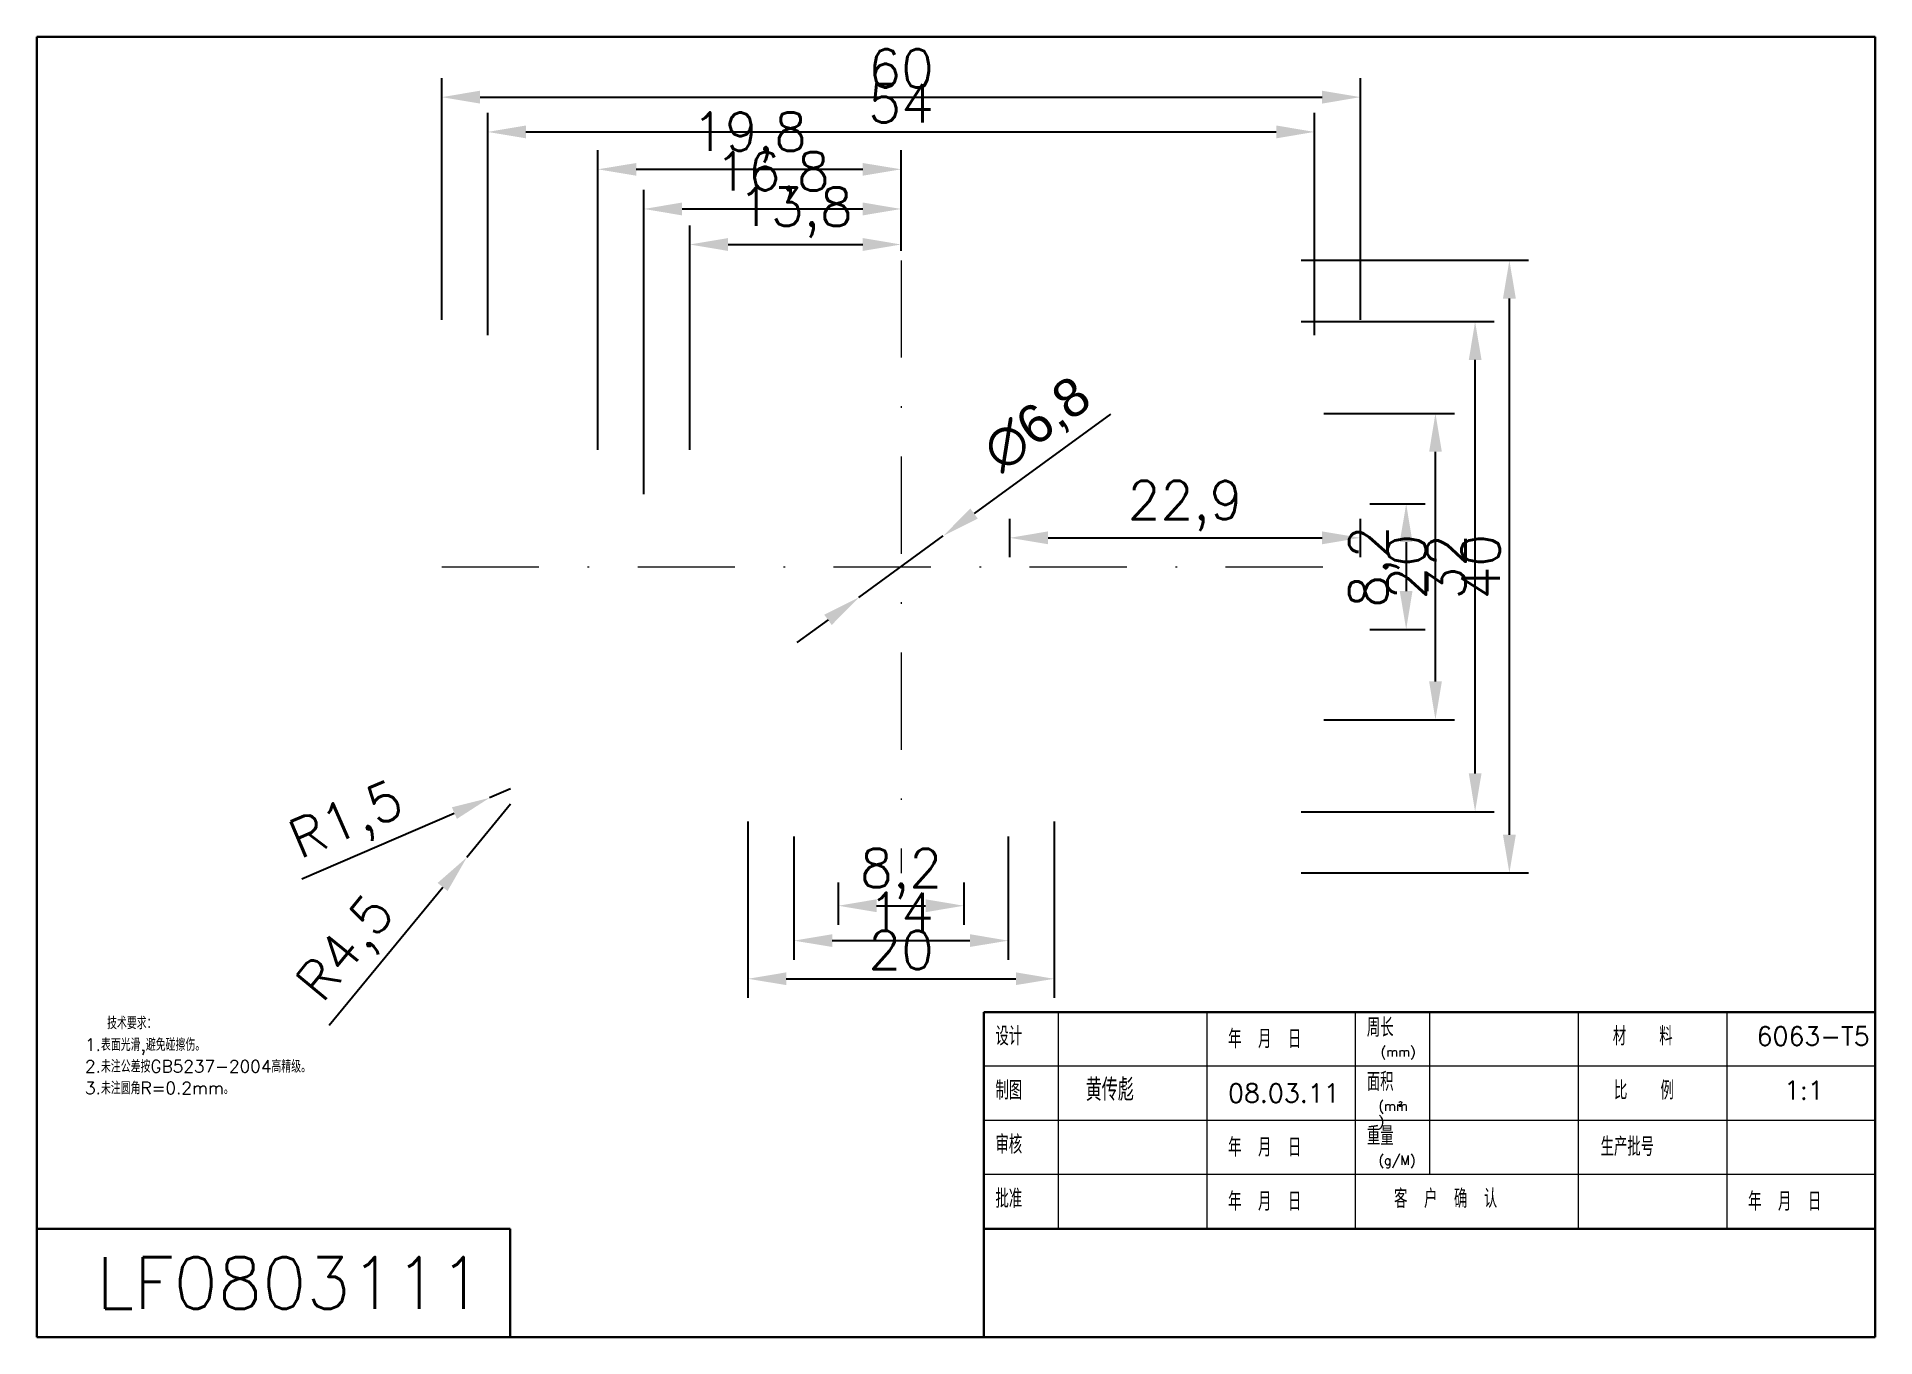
# Model space of a CAD drawing. Header units: millimetres. Extents: x 667 to 3290, y 428 to 2286.
# Drawn here: x 2329.3 to 2449.4, y 1605.4 to 1690.3 of the extents above; entities that cross this region are included whole.
import ezdxf

# ---------------------------------------------------------------- set-up
doc = ezdxf.new("R2010")
doc.units = ezdxf.units.MM
doc.linetypes.add('DASHDOTX2', pattern=[50.8, 25.4, -12.7, 0, -12.7])
for name, color, linetype, lineweight in [('文字层', 10, 'Continuous', 0), ('标注层', 210, 'Continuous', 0), ('粗实线', 130, 'Continuous', 30), ('细实线', 130, 'Continuous', 0), ('虚线层', 100, 'DASHDOTX2', 0)]:
    doc.layers.add(name, color=color, linetype=linetype, lineweight=lineweight)
doc.styles.get("Standard").update_dxf_attribs({"font": 'txt', "bigfont": 'gbcbig.shx'})
doc.dimstyles.new('ISO-25', dxfattribs={"dimtxt": 2.5, "dimasz": 2.5, "dimexe": 1.25, "dimexo": 0.625, "dimtad": 1, "dimtxsty": 'Standard', "dimcen": 2.5, "dimadec": 0, "dimazin": 0, "dimtfac": 1, "dimtmove": 0, "dimatfit": 3, "dimfxl": 1, "dimarcsym": 0})

msp = doc.modelspace()

# ---------------------------------------------------------------- texts
at = {"layer": '文字层', "attachment_point": 1}
for s, insert, char_height, width in [('  技术要求：', (2332.469, 1626.296), 0.8086, 13.80832), ('周长', (2416.19, 1626.206), 1.2129, 3.52889), ('1.表面光滑,避免碰擦伤。', (2332.469, 1624.881), 0.80858, 13.80832), ('设计', (2391.932, 1625.644), 1.2129, 3.52889), ('年 月 日', (2407.129, 1625.462), 1.2129, 6.78587), ('材  料', (2432.254, 1625.644), 1.2129, 5.28178), ('6063-T5', (2441.65, 1625.644), 1.2129, 6.30694), ('2.未注公差按GB5237-2004高精级。', (2332.469, 1623.466), 0.80858, 18.62543), ('(mm)', (2417.089, 1624.311), 0.6064, 2.24786), ('制图', (2391.932, 1622.107), 1.2129, 3.52889), ('黄传彪', (2397.828, 1622.268), 1.4554, 6.55922), ('面积', (2416.19, 1622.668), 1.2129, 3.52889), ('比  例', (2432.332, 1622.107), 1.2129, 5.28178), ('3.未注圆角R=0.2mm。', (2332.469, 1622.051), 0.80858, 10.57318), ('08.03.11', (2407.129, 1621.925), 1.2129, 6.83874), ('1:1', (2443.433, 1622.107), 1.2129, 2.66832), ('(mm )', (2416.948, 1620.773), 0.6064, 2.18895), ('2', (2418.257, 1620.77), 0.303, 0.30286), ('审核', (2391.932, 1618.569), 1.2129, 3.52889), ('重量', (2416.19, 1619.131), 1.2129, 3.52889), ('年 月 日', (2407.129, 1618.387), 1.2129, 6.78587), ('生产批号', (2431.454, 1618.424), 1.2129, 7.01157), ('(g/M)', (2416.948, 1617.236), 0.6064, 2.24786), ('批准', (2391.932, 1615.032), 1.2129, 3.52889), ('客 户 确 认', (2417.97, 1615.032), 1.2129, 9.78385), ('年 月 日', (2407.129, 1614.849), 1.2129, 6.78587), ('年 月 日', (2441.09, 1614.849), 1.2129, 6.72037), ('{\\H1.042x;LF0803111}', (2333.207, 1610.609), 3.23433, 24.74262)]:
    msp.add_mtext(s, dxfattribs=dict(at, insert=insert, char_height=char_height, width=width))

# ---------------------------------------------------------------- blocks, each defined once
blk = doc.blocks.new('*D700')
at = {"layer": 'DEFPOINTS', "color": 0, "transparency": 16777216}
for p in [(2415.77, 1686.34), (2355.77, 1671.19), (2415.77, 1671.19)]:
    blk.add_point(p, dxfattribs=at)
at = {"layer": '标注层', "color": 0, "lineweight": -2, "transparency": 16777216}
for p, q in [((2355.77, 1671.81), (2355.77, 1687.59)), ((2415.77, 1671.81), (2415.77, 1687.59)), ((2358.27, 1686.34), (2413.27, 1686.34))]:
    blk.add_line(p, q, dxfattribs=at)
at = {"layer": '标注层', "color": 0, "transparency": 16777216}
for points in [[(2358.27, 1686.76), (2358.27, 1685.92), (2355.77, 1686.34)], [(2413.27, 1686.76), (2413.27, 1685.92), (2415.77, 1686.34)]]:
    blk.add_solid(points, dxfattribs=at)
at = {"layer": '标注层', "color": 0, "transparency": 16777216, "insert": (2385.77, 1688.22), "char_height": 2.5, "attachment_point": 5}
blk.add_mtext('60', dxfattribs=at)
blk = doc.blocks.new('*D701')
at = {"layer": 'DEFPOINTS', "color": 0, "transparency": 16777216}
for p in [(2412.77, 1684.07), (2358.77, 1670.19), (2412.77, 1670.19)]:
    blk.add_point(p, dxfattribs=at)
at = {"layer": '标注层', "color": 0, "lineweight": -2, "transparency": 16777216}
for p, q in [((2358.77, 1670.81), (2358.77, 1685.32)), ((2412.77, 1670.81), (2412.77, 1685.32)), ((2361.27, 1684.07), (2410.27, 1684.07))]:
    blk.add_line(p, q, dxfattribs=at)
at = {"layer": '标注层', "color": 0, "transparency": 16777216}
for points in [[(2361.27, 1684.49), (2361.27, 1683.65), (2358.77, 1684.07)], [(2410.27, 1684.49), (2410.27, 1683.65), (2412.77, 1684.07)]]:
    blk.add_solid(points, dxfattribs=at)
at = {"layer": '标注层', "color": 0, "transparency": 16777216, "insert": (2385.77, 1685.94), "char_height": 2.5, "attachment_point": 5}
blk.add_mtext('54', dxfattribs=at)
blk = doc.blocks.new('*D895')
at = {"layer": 'DEFPOINTS', "color": 0, "transparency": 16777216}
for p in [(2385.77, 1681.63), (2385.77, 1675.69), (2365.97, 1662.69)]:
    blk.add_point(p, dxfattribs=at)
at = {"layer": '标注层', "color": 0, "lineweight": -2, "transparency": 16777216}
for p, q in [((2365.97, 1663.31), (2365.97, 1682.88)), ((2385.77, 1676.31), (2385.77, 1682.88)), ((2368.47, 1681.63), (2383.27, 1681.63))]:
    blk.add_line(p, q, dxfattribs=at)
at = {"layer": '标注层', "color": 0, "transparency": 16777216}
for points in [[(2368.47, 1682.04), (2368.47, 1681.21), (2365.97, 1681.63)], [(2383.27, 1682.04), (2383.27, 1681.21), (2385.77, 1681.63)]]:
    blk.add_solid(points, dxfattribs=at)
at = {"layer": '标注层', "color": 0, "transparency": 16777216, "insert": (2375.87, 1683.71), "char_height": 2.5, "attachment_point": 5}
blk.add_mtext('19,8', dxfattribs=at)
blk = doc.blocks.new('*D702')
at = {"layer": 'DEFPOINTS', "color": 0, "transparency": 16777216}
for p in [(2385.77, 1679.04), (2385.77, 1675.69), (2368.97, 1659.79)]:
    blk.add_point(p, dxfattribs=at)
at = {"layer": '标注层', "color": 0, "lineweight": -2, "transparency": 16777216}
for p, q in [((2368.97, 1660.41), (2368.97, 1680.29)), ((2385.77, 1676.31), (2385.77, 1680.29)), ((2371.47, 1679.04), (2383.27, 1679.04))]:
    blk.add_line(p, q, dxfattribs=at)
at = {"layer": '标注层', "color": 0, "transparency": 16777216}
for points in [[(2371.47, 1679.46), (2371.47, 1678.62), (2368.97, 1679.04)], [(2383.27, 1679.46), (2383.27, 1678.62), (2385.77, 1679.04)]]:
    blk.add_solid(points, dxfattribs=at)
at = {"layer": '标注层', "color": 0, "transparency": 16777216, "insert": (2377.37, 1681.12), "char_height": 2.5, "attachment_point": 5}
blk.add_mtext('16,8', dxfattribs=at)
blk = doc.blocks.new('*D703')
at = {"layer": 'DEFPOINTS', "color": 0, "transparency": 16777216}
for p in [(2385.77, 1676.72), (2385.77, 1675.69), (2371.97, 1662.69)]:
    blk.add_point(p, dxfattribs=at)
at = {"layer": '标注层', "color": 0, "lineweight": -2, "transparency": 16777216}
for p, q in [((2371.97, 1663.31), (2371.97, 1677.97)), ((2385.77, 1676.31), (2385.77, 1677.97)), ((2374.47, 1676.72), (2383.27, 1676.72))]:
    blk.add_line(p, q, dxfattribs=at)
at = {"layer": '标注层', "color": 0, "transparency": 16777216}
for points in [[(2374.47, 1677.14), (2374.47, 1676.3), (2371.97, 1676.72)], [(2383.27, 1677.14), (2383.27, 1676.3), (2385.77, 1676.72)]]:
    blk.add_solid(points, dxfattribs=at)
at = {"layer": '标注层', "color": 0, "transparency": 16777216, "insert": (2378.87, 1678.8), "char_height": 2.5, "attachment_point": 5}
blk.add_mtext('13,8', dxfattribs=at)
blk = doc.blocks.new('*D704')
at = {"layer": 'DEFPOINTS', "color": 0, "transparency": 16777216}
for p in [(2388.52, 1657.69), (2383.02, 1653.68)]:
    blk.add_point(p, dxfattribs=at)
at = {"layer": '标注层', "color": 0, "lineweight": -2, "transparency": 16777216}
for p, q in [((2399.45, 1665.65), (2390.54, 1659.16)), ((2383.02, 1653.68), (2388.52, 1657.69)), ((2381, 1652.21), (2378.97, 1650.74))]:
    blk.add_line(p, q, dxfattribs=at)
at = {"layer": '标注层', "color": 0, "transparency": 16777216}
for points in [[(2390.29, 1659.49), (2390.78, 1658.82), (2388.52, 1657.69)], [(2380.75, 1652.55), (2381.24, 1651.88), (2383.02, 1653.68)]]:
    blk.add_solid(points, dxfattribs=at)
at = {"layer": '标注层', "color": 0, "transparency": 16777216, "insert": (2394.73, 1664.89), "char_height": 2.5, "attachment_point": 5, "rotation": 36.0454}
blk.add_mtext('{\\fArial|b0|i0|c0|p34;∅6,8}', dxfattribs=at)
blk = doc.blocks.new('*D896')
at = {"layer": 'DEFPOINTS', "color": 0, "transparency": 16777216}
for p in [(2415.77, 1657.57), (2392.87, 1655.69), (2415.77, 1655.69)]:
    blk.add_point(p, dxfattribs=at)
at = {"layer": '标注层', "color": 0, "lineweight": -2, "transparency": 16777216}
for p, q in [((2392.87, 1656.31), (2392.87, 1658.82)), ((2415.77, 1656.31), (2415.77, 1658.82)), ((2395.37, 1657.57), (2413.27, 1657.57))]:
    blk.add_line(p, q, dxfattribs=at)
at = {"layer": '标注层', "color": 0, "transparency": 16777216}
for points in [[(2395.37, 1657.99), (2395.37, 1657.15), (2392.87, 1657.57)], [(2413.27, 1657.99), (2413.27, 1657.15), (2415.77, 1657.57)]]:
    blk.add_solid(points, dxfattribs=at)
at = {"layer": '标注层', "color": 0, "transparency": 16777216, "insert": (2404.32, 1659.65), "char_height": 2.5, "attachment_point": 5}
blk.add_mtext('22,9', dxfattribs=at)
blk = doc.blocks.new('*D705')
at = {"layer": 'DEFPOINTS', "color": 0, "transparency": 16777216}
for p in [(2415.77, 1659.79), (2415.77, 1651.59), (2418.76, 1651.59)]:
    blk.add_point(p, dxfattribs=at)
at = {"layer": '标注层', "color": 0, "lineweight": -2, "transparency": 16777216}
for p, q in [((2416.39, 1659.79), (2420.01, 1659.79)), ((2418.76, 1657.29), (2418.76, 1654.09)), ((2416.39, 1651.59), (2420.01, 1651.59))]:
    blk.add_line(p, q, dxfattribs=at)
at = {"layer": '标注层', "color": 0, "transparency": 16777216}
for points in [[(2418.34, 1657.29), (2419.17, 1657.29), (2418.76, 1659.79)], [(2418.34, 1654.09), (2419.17, 1654.09), (2418.76, 1651.59)]]:
    blk.add_solid(points, dxfattribs=at)
at = {"layer": '标注层', "color": 0, "transparency": 16777216, "insert": (2416.67, 1655.69), "char_height": 2.5, "attachment_point": 5, "rotation": 90}
blk.add_mtext('8,2', dxfattribs=at)
blk = doc.blocks.new('*D706')
at = {"layer": 'DEFPOINTS', "color": 0, "transparency": 16777216}
for p in [(2412.77, 1665.69), (2420.67, 1665.69), (2412.77, 1645.69)]:
    blk.add_point(p, dxfattribs=at)
at = {"layer": '标注层', "color": 0, "lineweight": -2, "transparency": 16777216}
for p, q in [((2413.39, 1665.69), (2421.92, 1665.69)), ((2420.67, 1648.19), (2420.67, 1663.19)), ((2413.39, 1645.69), (2421.92, 1645.69))]:
    blk.add_line(p, q, dxfattribs=at)
at = {"layer": '标注层', "color": 0, "transparency": 16777216}
for points in [[(2420.26, 1663.19), (2421.09, 1663.19), (2420.67, 1665.69)], [(2420.26, 1648.19), (2421.09, 1648.19), (2420.67, 1645.69)]]:
    blk.add_solid(points, dxfattribs=at)
at = {"layer": '标注层', "color": 0, "transparency": 16777216, "insert": (2418.8, 1655.69), "char_height": 2.5, "attachment_point": 5, "rotation": 90}
blk.add_mtext('20', dxfattribs=at)
blk = doc.blocks.new('*D707')
at = {"layer": 'DEFPOINTS', "color": 0, "transparency": 16777216}
for p in [(2411.27, 1671.69), (2423.26, 1671.69), (2411.27, 1639.69)]:
    blk.add_point(p, dxfattribs=at)
at = {"layer": '标注层', "color": 0, "lineweight": -2, "transparency": 16777216}
for p, q in [((2411.89, 1671.69), (2424.51, 1671.69)), ((2423.26, 1642.19), (2423.26, 1669.19)), ((2411.89, 1639.69), (2424.51, 1639.69))]:
    blk.add_line(p, q, dxfattribs=at)
at = {"layer": '标注层', "color": 0, "transparency": 16777216}
for points in [[(2422.85, 1669.19), (2423.68, 1669.19), (2423.26, 1671.69)], [(2422.85, 1642.19), (2423.68, 1642.19), (2423.26, 1639.69)]]:
    blk.add_solid(points, dxfattribs=at)
at = {"layer": '标注层', "color": 0, "transparency": 16777216, "insert": (2421.39, 1655.69), "char_height": 2.5, "attachment_point": 5, "rotation": 90}
blk.add_mtext('32', dxfattribs=at)
blk = doc.blocks.new('*D708')
at = {"layer": 'DEFPOINTS', "color": 0, "transparency": 16777216}
for p in [(2411.27, 1675.69), (2425.5, 1675.69), (2411.27, 1635.69)]:
    blk.add_point(p, dxfattribs=at)
at = {"layer": '标注层', "color": 0, "lineweight": -2, "transparency": 16777216}
for p, q in [((2411.89, 1675.69), (2426.75, 1675.69)), ((2425.5, 1638.19), (2425.5, 1673.19)), ((2411.89, 1635.69), (2426.75, 1635.69))]:
    blk.add_line(p, q, dxfattribs=at)
at = {"layer": '标注层', "color": 0, "transparency": 16777216}
for points in [[(2425.08, 1673.19), (2425.92, 1673.19), (2425.5, 1675.69)], [(2425.08, 1638.19), (2425.92, 1638.19), (2425.5, 1635.69)]]:
    blk.add_solid(points, dxfattribs=at)
at = {"layer": '标注层', "color": 0, "transparency": 16777216, "insert": (2423.63, 1655.69), "char_height": 2.5, "attachment_point": 5, "rotation": 90}
blk.add_mtext('40', dxfattribs=at)
blk = doc.blocks.new('*D709')
at = {"layer": 'DEFPOINTS', "color": 0, "transparency": 16777216}
for p in [(2381.67, 1635.69), (2389.87, 1635.69), (2389.87, 1633.55)]:
    blk.add_point(p, dxfattribs=at)
at = {"layer": '标注层', "color": 0, "lineweight": -2, "transparency": 16777216}
for p, q in [((2381.67, 1635.06), (2381.67, 1632.3)), ((2389.87, 1635.06), (2389.87, 1632.3)), ((2384.17, 1633.55), (2387.37, 1633.55))]:
    blk.add_line(p, q, dxfattribs=at)
at = {"layer": '标注层', "color": 0, "transparency": 16777216}
for points in [[(2384.17, 1633.97), (2384.17, 1633.13), (2381.67, 1633.55)], [(2387.37, 1633.97), (2387.37, 1633.13), (2389.87, 1633.55)]]:
    blk.add_solid(points, dxfattribs=at)
at = {"layer": '标注层', "color": 0, "transparency": 16777216, "insert": (2385.77, 1635.63), "char_height": 2.5, "attachment_point": 5}
blk.add_mtext('8,2', dxfattribs=at)
blk = doc.blocks.new('*D710')
at = {"layer": 'DEFPOINTS', "color": 0, "transparency": 16777216}
for p in [(2378.77, 1638.69), (2392.77, 1638.69), (2392.77, 1631.27)]:
    blk.add_point(p, dxfattribs=at)
at = {"layer": '标注层', "color": 0, "lineweight": -2, "transparency": 16777216}
for p, q in [((2378.77, 1638.06), (2378.77, 1630.02)), ((2392.77, 1638.06), (2392.77, 1630.02)), ((2381.27, 1631.27), (2390.27, 1631.27))]:
    blk.add_line(p, q, dxfattribs=at)
at = {"layer": '标注层', "color": 0, "transparency": 16777216}
for points in [[(2381.27, 1631.69), (2381.27, 1630.86), (2378.77, 1631.27)], [(2390.27, 1631.69), (2390.27, 1630.86), (2392.77, 1631.27)]]:
    blk.add_solid(points, dxfattribs=at)
at = {"layer": '标注层', "color": 0, "transparency": 16777216, "insert": (2385.77, 1633.15), "char_height": 2.5, "attachment_point": 5}
blk.add_mtext('14', dxfattribs=at)
blk = doc.blocks.new('*D711')
at = {"layer": 'DEFPOINTS', "color": 0, "transparency": 16777216}
for p in [(2375.77, 1639.69), (2395.77, 1639.69), (2395.77, 1628.78)]:
    blk.add_point(p, dxfattribs=at)
at = {"layer": '标注层', "color": 0, "lineweight": -2, "transparency": 16777216}
for p, q in [((2375.77, 1639.06), (2375.77, 1627.53)), ((2395.77, 1639.06), (2395.77, 1627.53)), ((2378.27, 1628.78), (2393.27, 1628.78))]:
    blk.add_line(p, q, dxfattribs=at)
at = {"layer": '标注层', "color": 0, "transparency": 16777216}
for points in [[(2378.27, 1629.2), (2378.27, 1628.37), (2375.77, 1628.78)], [(2393.27, 1629.2), (2393.27, 1628.37), (2395.77, 1628.78)]]:
    blk.add_solid(points, dxfattribs=at)
at = {"layer": '标注层', "color": 0, "transparency": 16777216, "insert": (2385.77, 1630.66), "char_height": 2.5, "attachment_point": 5}
blk.add_mtext('20', dxfattribs=at)
blk = doc.blocks.new('*D712')
at = {"layer": 'DEFPOINTS', "color": 0, "transparency": 16777216}
for p in [(2358.89, 1640.59), (2360.27, 1641.19)]:
    blk.add_point(p, dxfattribs=at)
at = {"layer": '标注层', "color": 0, "lineweight": -2, "transparency": 16777216}
for p, q in [((2360.27, 1641.19), (2358.89, 1640.59)), ((2346.64, 1635.31), (2356.59, 1639.6))]:
    blk.add_line(p, q, dxfattribs=at)
at = {"layer": '标注层', "color": 0, "transparency": 16777216}
blk.add_solid([(2356.43, 1639.98), (2356.76, 1639.22), (2358.89, 1640.59)], dxfattribs=at)
at = {"layer": '标注层', "color": 0, "transparency": 16777216, "insert": (2349.65, 1638.88), "char_height": 2.5, "attachment_point": 5, "rotation": 23.3235}
blk.add_mtext('R1,5', dxfattribs=at)
blk = doc.blocks.new('*D713')
at = {"layer": 'DEFPOINTS', "color": 0, "transparency": 16777216}
for p in [(2360.27, 1640.19), (2357.41, 1636.71)]:
    blk.add_point(p, dxfattribs=at)
at = {"layer": '标注层', "color": 0, "lineweight": -2, "transparency": 16777216}
for p, q in [((2360.27, 1640.19), (2357.41, 1636.71)), ((2348.42, 1625.76), (2355.83, 1634.77))]:
    blk.add_line(p, q, dxfattribs=at)
at = {"layer": '标注层', "color": 0, "transparency": 16777216}
blk.add_solid([(2355.5, 1635.04), (2356.15, 1634.51), (2357.41, 1636.71)], dxfattribs=at)
at = {"layer": '标注层', "color": 0, "transparency": 16777216, "insert": (2349.72, 1630.62), "char_height": 2.5, "attachment_point": 5, "rotation": 50.6219}
blk.add_mtext('R4,5', dxfattribs=at)

# ---------------------------------------------------------------- dimensions: what is measured, and where the dimension line sits
at = {"layer": '标注层'}
for base, p1, p2, picture, middle in [((2415.766, 1686.341), (2355.766, 1671.185), (2415.766, 1671.185), '*D700', (2385.766, 1686.341)), ((2412.766, 1684.069), (2358.766, 1670.185), (2412.766, 1670.185), '*D701', (2385.766, 1684.069)), ((2385.766, 1681.627), (2365.966, 1662.685), (2385.766, 1675.685), '*D895', (2375.866, 1681.627)), ((2385.766, 1679.04), (2368.966, 1659.785), (2385.766, 1675.685), '*D702', (2377.366, 1679.04)), ((2385.766, 1676.719), (2371.966, 1662.685), (2385.766, 1675.685), '*D703', (2378.866, 1676.719)), ((2395.766, 1628.783), (2375.766, 1639.685), (2395.766, 1639.685), '*D711', (2385.766, 1628.783)), ((2392.766, 1631.273), (2378.766, 1638.685), (2392.766, 1638.685), '*D710', (2385.766, 1631.273))]:
    dim = msp.add_linear_dim(base=base, p1=p1, p2=p2, dimstyle='ISO-25', dxfattribs=at)
    dim.commit()
    dim.dimension.update_dxf_attribs({"geometry": picture, "text_midpoint": middle, "dimtype": 160})
for base, p1, p2, picture, middle in [((2425.5, 1675.685), (2411.266, 1635.685), (2411.266, 1675.685), '*D708', (2425.5, 1655.685)), ((2423.263, 1671.685), (2411.266, 1639.685), (2411.266, 1671.685), '*D707', (2423.263, 1655.685)), ((2420.672, 1665.685), (2412.766, 1645.685), (2412.766, 1665.685), '*D706', (2420.672, 1655.685))]:
    dim = msp.add_linear_dim(base=base, p1=p1, p2=p2, angle=90, dimstyle='ISO-25', dxfattribs=at)
    dim.commit()
    dim.dimension.update_dxf_attribs({"geometry": picture, "text_midpoint": middle, "dimtype": 160})
dim = msp.add_diameter_dim_2p(p1=(2383.017, 1653.685), p2=(2388.515, 1657.686), text='{\\fArial|b0|i0|c0|p34;<>}', dimstyle='ISO-25', dxfattribs=at)
dim.commit()
dim.dimension.update_dxf_attribs({"geometry": '*D704', "text_midpoint": (2394.729, 1664.89)})
for base, p1, p2, picture, middle in [((2415.766, 1657.571), (2392.866, 1655.685), (2415.766, 1655.685), '*D896', (2404.316, 1659.654)), ((2389.866, 1633.55), (2381.666, 1635.685), (2389.866, 1635.685), '*D709', (2385.766, 1635.633))]:
    dim = msp.add_linear_dim(base=base, p1=p1, p2=p2, dimstyle='ISO-25', dxfattribs=at)
    dim.commit()
    dim.dimension.update_dxf_attribs({"geometry": picture, "text_midpoint": middle})
dim = msp.add_linear_dim(base=(2418.757, 1651.585), p1=(2415.766, 1659.785), p2=(2415.766, 1651.585), angle=90, dimstyle='ISO-25', dxfattribs=at)
dim.commit()
dim.dimension.update_dxf_attribs({"geometry": '*D705', "text_midpoint": (2416.674, 1655.685)})
dim = msp.add_radius_dim(center=(2360.266, 1641.185), mpoint=(2358.889, 1640.591), dimstyle='ISO-25', override={"dimtmove": 1}, dxfattribs=at)
dim.commit()
dim.dimension.update_dxf_attribs({"geometry": '*D712', "text_midpoint": (2349.646, 1638.875)})
dim = msp.add_radius_dim(center=(2360.266, 1640.185), mpoint=(2357.411, 1636.707), dimstyle='ISO-25', dxfattribs=at)
dim.commit()
dim.dimension.update_dxf_attribs({"geometry": '*D713', "text_midpoint": (2349.721, 1630.621)})

# ---------------------------------------------------------------- linework, layer by layer
at = {"layer": '粗实线'}
for p, q in [((2329.32, 1690.281), (2449.394, 1690.281)), ((2329.32, 1605.38), (2329.32, 1690.281)), ((2449.394, 1690.281), (2449.394, 1605.38)), ((2449.394, 1626.605), (2391.176, 1626.605)), ((2391.176, 1626.605), (2391.176, 1605.38)), ((2329.32, 1612.455), (2360.248, 1612.455)), ((2360.248, 1612.455), (2360.248, 1605.38)), ((2449.394, 1612.455), (2391.176, 1612.455)), ((2449.394, 1605.38), (2329.32, 1605.38))]:
    msp.add_line(p, q, dxfattribs=at)
at = {"layer": '细实线'}
for p, q in [((2396.028, 1626.605), (2396.028, 1612.455)), ((2405.731, 1626.605), (2405.731, 1612.455)), ((2415.434, 1626.605), (2415.434, 1612.455)), ((2420.285, 1626.605), (2420.285, 1615.993)), ((2429.988, 1626.605), (2429.988, 1612.455)), ((2439.691, 1626.605), (2439.691, 1612.455)), ((2449.394, 1623.068), (2391.176, 1623.068)), ((2449.394, 1619.53), (2391.176, 1619.53)), ((2449.394, 1615.993), (2391.176, 1615.993))]:
    msp.add_line(p, q, dxfattribs=at)
at = {"layer": '虚线层', "ltscale": 0.25}
for p, q in [((2385.766, 1675.685), (2385.766, 1635.685)), ((2355.766, 1655.685), (2415.766, 1655.685))]:
    msp.add_line(p, q, dxfattribs=at)

msp.set_redraw_order([(e.dxf.handle, doc.entitydb.next_handle()) for e in msp.query("TEXT MTEXT ATTDEF DIMENSION ARC_DIMENSION")])  # texts and dimensions are drawn at this point

doc.saveas('drawing.dxf')
